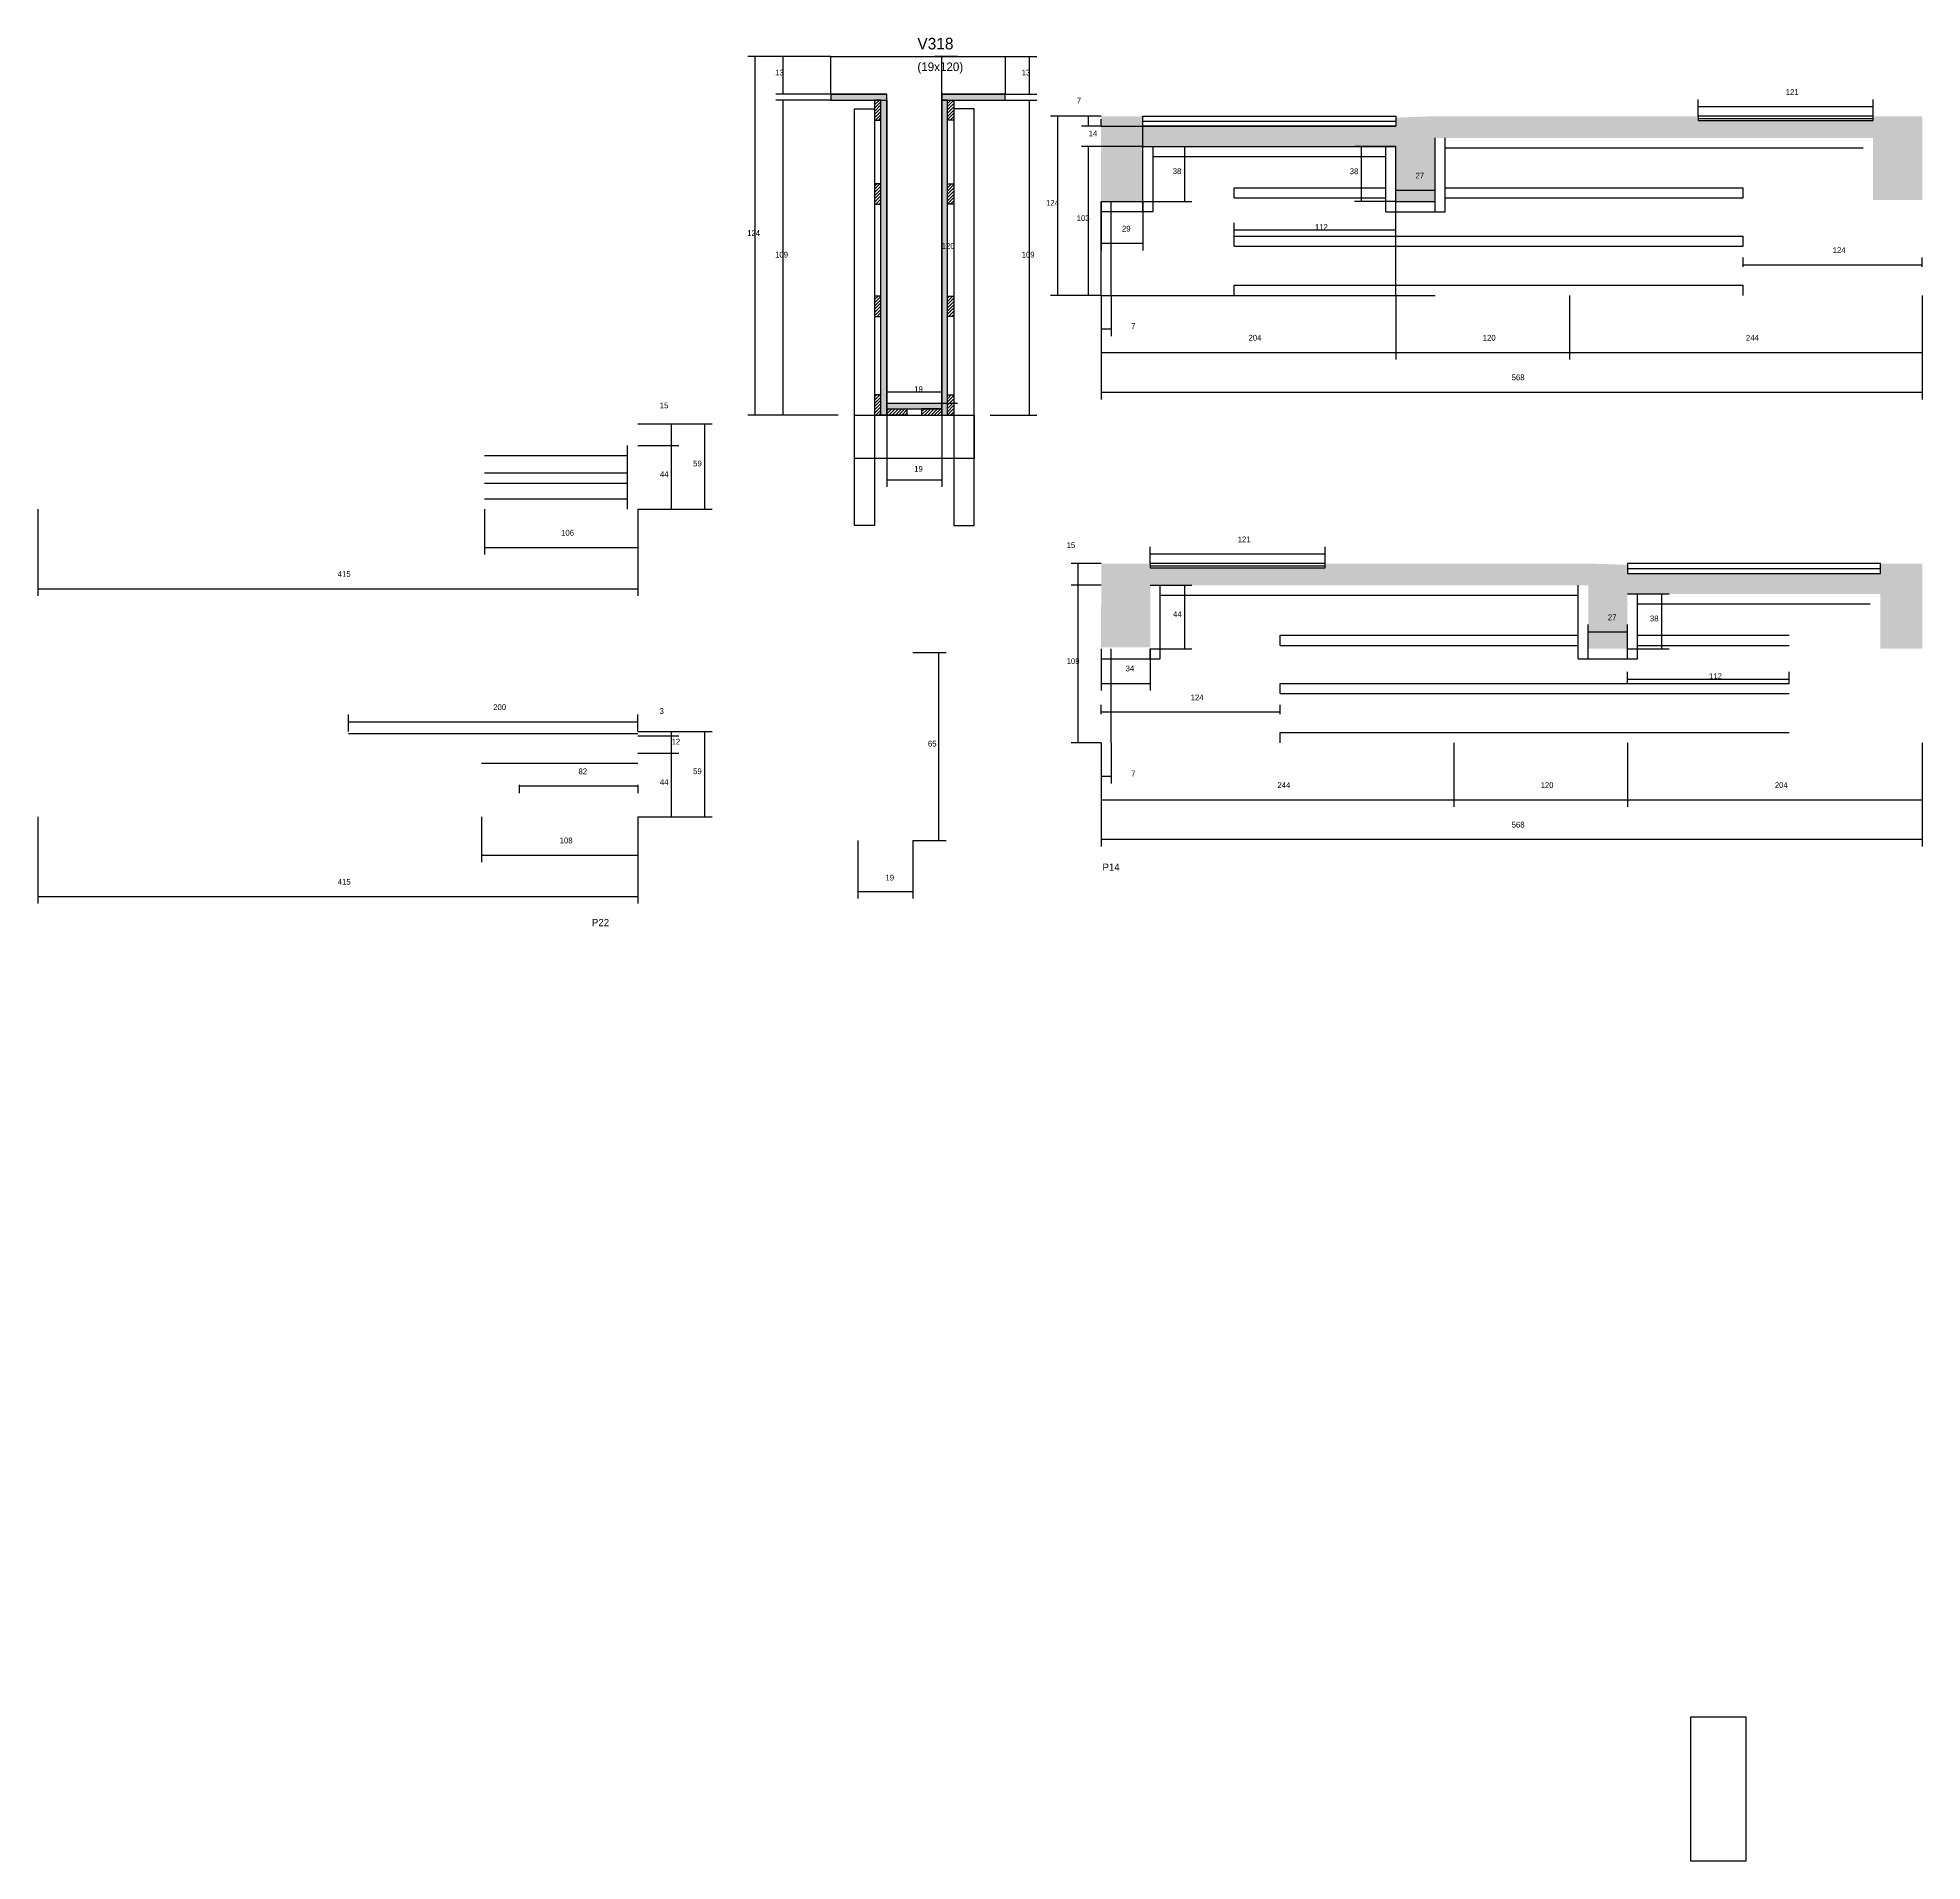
# Model space of a CAD drawing. Header units: metres. Extents: x 3577 to 4881, y 2355 to 3617.
import ezdxf

# ---------------------------------------------------------------- set-up
doc = ezdxf.new("R2010")
doc.units = ezdxf.units.M
for name, color, linetype in [('CONCRETO', 251, 'Continuous'), ('COTA', 4, 'Continuous'), ('Cota Seção (2x)', 4, 'Continuous'), ('Hachura', 253, 'Continuous'), ('Madeira', 126, 'Continuous'), ('NOMENCLATURA', 7, 'Continuous'), ('Painéis', 200, 'Continuous'), ('SARR_2.2x7', 40, 'Continuous'), ('SARR_3.5x7', 81, 'Continuous'), ('SARR_EDITAR', 141, 'Continuous'), ('Texto Seção', 7, 'Continuous')]:
    doc.layers.add(name, color=color, linetype=linetype)

msp = doc.modelspace()

# ---------------------------------------------------------------- hatches: boundary and pattern name
at = {"layer": 'COTA'}
h = msp.add_hatch(dxfattribs=at)
h.set_pattern_fill('AR-CONC', scale=0.03)
h.paths.add_polyline_path([(4341.7, 3541.3), (4516.7, 3541.3), (4516.7, 3541.3), (4516.7, 3503.2), (4516.7, 3503.2), (4543.7, 3503.2), (4543.7, 3503.2), (4543.7, 3562.3), (4543.7, 3562.3), (4516.7, 3561.3), (4516.7, 3561.3), (4516.7, 3555.3), (4516.7, 3555.3), (4341.7, 3555.3), (4341.7, 3555.3), (4341.7, 3562.3), (4341.7, 3562.3), (4312.7, 3562.3), (4312.7, 3562.3), (4312.7, 3503.3), (4312.7, 3503.3), (4341.7, 3503.3), (4341.7, 3503.3), (4341.7, 3541.3)])
h = msp.add_hatch(dxfattribs=at)
h.set_pattern_fill('AR-CONC', scale=0.03)
h.paths.add_polyline_path([(4725.7, 3559.3), (4725.7, 3562.3), (4725.7, 3562.3), (4543.7, 3562.3), (4543.7, 3562.3), (4543.7, 3547.3), (4543.7, 3547.3), (4846.7, 3547.3), (4846.7, 3547.3), (4846.7, 3504.3), (4846.7, 3504.3), (4880.7, 3504.3), (4880.7, 3504.3), (4880.6, 3562.3), (4880.6, 3562.3), (4846.7, 3562.3), (4846.7, 3562.3), (4846.7, 3559.3), (4846.7, 3559.3), (4725.7, 3559.3)])
h = msp.add_hatch(dxfattribs=at)
h.set_pattern_fill('AR-CONC', scale=0.03)
h.paths.add_polyline_path([(4346.7, 3249.8), (4346.7, 3252.8), (4346.7, 3252.8), (4312.9, 3252.8), (4312.9, 3252.8), (4312.7, 3194.8), (4312.7, 3194.8), (4346.7, 3194.8), (4346.7, 3194.8), (4346.7, 3237.8), (4346.7, 3237.8), (4649.7, 3237.8), (4649.7, 3237.8), (4649.7, 3252.8), (4649.7, 3252.8), (4467.7, 3252.8), (4467.7, 3252.8), (4467.7, 3249.8), (4467.7, 3249.8), (4346.7, 3249.8)])
h = msp.add_hatch(dxfattribs=at)
h.set_pattern_fill('AR-CONC', scale=0.03)
h.paths.add_polyline_path([(4851.7, 3231.8), (4676.7, 3231.8), (4676.7, 3231.8), (4676.7, 3193.8), (4676.7, 3193.8), (4649.7, 3193.8), (4649.7, 3193.8), (4649.7, 3252.8), (4649.7, 3252.8), (4676.7, 3251.9), (4676.7, 3251.9), (4676.7, 3245.8), (4676.7, 3245.8), (4851.7, 3245.8), (4851.7, 3245.8), (4851.7, 3252.8), (4851.7, 3252.8), (4880.7, 3252.8), (4880.7, 3252.8), (4880.7, 3193.8), (4880.7, 3193.8), (4851.7, 3193.8), (4851.7, 3193.8), (4851.7, 3231.8)])
at = {"layer": 'Hachura'}
h = msp.add_hatch(color=8, dxfattribs=at)
h.dxf.hatch_style = 1
h.paths.add_polyline_path([(4164.5, 3573.5), (4164.5, 3577.5), (4164.5, 3577.5), (4125.9, 3577.5), (4125.9, 3577.5), (4125.9, 3573.5), (4125.9, 3573.5), (4164.5, 3573.5)])
h = msp.add_hatch(dxfattribs=at)
h.set_pattern_fill('ANSI31', scale=0.5)
h.paths.add_polyline_path([(4156.1, 3559.5), (4160.5, 3559.5), (4160.5, 3559.5), (4160.5, 3573.5), (4160.5, 3573.5), (4156.1, 3573.5), (4156.1, 3573.5), (4156.1, 3559.5)])
h = msp.add_hatch(color=8, dxfattribs=at)
h.dxf.hatch_style = 1
h.paths.add_polyline_path([(4160.5, 3573.5), (4164.5, 3573.5), (4164.5, 3573.5), (4164.5, 3355.5), (4164.5, 3355.5), (4160.5, 3355.5), (4160.5, 3355.5), (4160.5, 3573.5)])
h = msp.add_hatch(color=8, dxfattribs=at)
h.dxf.hatch_style = 1
h.paths.add_polyline_path([(4246.5, 3573.5), (4246.5, 3577.5), (4246.5, 3577.5), (4202.5, 3577.5), (4202.5, 3577.5), (4202.5, 3573.5), (4202.5, 3573.5), (4246.5, 3573.5)])
h = msp.add_hatch(color=8, dxfattribs=at)
h.dxf.hatch_style = 1
h.paths.add_polyline_path([(4206.5, 3575.5), (4202.5, 3575.5), (4202.5, 3575.5), (4202.5, 3355.5), (4202.5, 3355.5), (4206.5, 3355.5), (4206.5, 3355.5), (4206.5, 3575.5)])
h = msp.add_hatch(dxfattribs=at)
h.set_pattern_fill('ANSI31', scale=0.5)
h.paths.add_polyline_path([(4210.9, 3559.5), (4206.5, 3559.5), (4206.5, 3559.5), (4206.5, 3573.5), (4206.5, 3573.5), (4210.9, 3573.5), (4210.9, 3573.5), (4210.9, 3559.5)])
h = msp.add_hatch(dxfattribs=at)
h.set_pattern_fill('ANSI31', scale=0.5)
h.paths.add_polyline_path([(4156.1, 3501.5), (4160.5, 3501.5), (4160.5, 3501.5), (4160.5, 3515.5), (4160.5, 3515.5), (4156.1, 3515.5), (4156.1, 3515.5), (4156.1, 3501.5)])
h = msp.add_hatch(dxfattribs=at)
h.set_pattern_fill('ANSI31', scale=0.5)
h.paths.add_polyline_path([(4210.9, 3501.5), (4206.5, 3501.5), (4206.5, 3501.5), (4206.5, 3515.5), (4206.5, 3515.5), (4210.9, 3515.5), (4210.9, 3515.5), (4210.9, 3501.5)])
h = msp.add_hatch(dxfattribs=at)
h.set_pattern_fill('ANSI31', scale=0.5)
h.paths.add_polyline_path([(4156.1, 3423.8), (4160.5, 3423.8), (4160.5, 3423.8), (4160.5, 3437.8), (4160.5, 3437.8), (4156.1, 3437.8), (4156.1, 3437.8), (4156.1, 3423.8)])
h = msp.add_hatch(dxfattribs=at)
h.set_pattern_fill('ANSI31', scale=0.5)
h.paths.add_polyline_path([(4210.9, 3423.8), (4206.5, 3423.8), (4206.5, 3423.8), (4206.5, 3437.8), (4206.5, 3437.8), (4210.9, 3437.8), (4210.9, 3437.8), (4210.9, 3423.8)])
h = msp.add_hatch(dxfattribs=at)
h.set_pattern_fill('ANSI31', scale=0.5)
h.paths.add_polyline_path([(4156.1, 3355.5), (4160.5, 3355.5), (4160.5, 3355.5), (4160.5, 3369.5), (4160.5, 3369.5), (4156.1, 3369.5), (4156.1, 3369.5), (4156.1, 3355.5)])
h = msp.add_hatch(color=8, dxfattribs=at)
h.dxf.hatch_style = 1
h.paths.add_polyline_path([(4202.5, 3359.9), (4202.5, 3363.5), (4202.5, 3363.5), (4164.5, 3363.5), (4164.5, 3363.5), (4164.5, 3359.9), (4164.5, 3359.9), (4202.5, 3359.9)])
h = msp.add_hatch(dxfattribs=at)
h.set_pattern_fill('ANSI31', scale=0.5)
h.paths.add_polyline_path([(4210.9, 3355.5), (4206.5, 3355.5), (4206.5, 3355.5), (4206.5, 3369.5), (4206.5, 3369.5), (4210.9, 3369.5), (4210.9, 3369.5), (4210.9, 3355.5)])
h = msp.add_hatch(dxfattribs=at)
h.set_pattern_fill('ANSI31', scale=0.5)
h.paths.add_polyline_path([(4164.5, 3355.5), (4164.5, 3359.9), (4164.5, 3359.9), (4178.5, 3359.9), (4178.5, 3359.9), (4178.5, 3355.5), (4178.5, 3355.5), (4164.5, 3355.5)])
h = msp.add_hatch(dxfattribs=at)
h.set_pattern_fill('ANSI31', scale=0.5)
h.paths.add_polyline_path([(4202.5, 3355.5), (4202.5, 3359.9), (4202.5, 3359.9), (4188.5, 3359.9), (4188.5, 3359.9), (4188.5, 3355.5), (4188.5, 3355.5), (4202.5, 3355.5)])

# ---------------------------------------------------------------- linework, layer by layer
at = {"layer": 'CONCRETO'}
for points in [[(4125.9, 3577.5), (4125.9, 3603.5), (4246.5, 3603.5), (4246.5, 3577.5), (4202.5, 3577.5), (4202.5, 3363.5), (4164.5, 3363.5), (4164.5, 3577.5)], [(4720.7, 2454.9), (4720.7, 2454.9), (4758.7, 2454.9), (4758.7, 2426.9), (4758.7, 2426.9), (4758.7, 2354.9), (4720.7, 2354.9), (4720.7, 2454.9)]]:
    msp.add_lwpolyline(points, close=True, dxfattribs=at)
at = {"layer": 'COTA'}
for p, q in [((4125.9, 3603.5), (4068.5, 3603.5)), ((4073.5, 3355.5), (4073.5, 3603.5)), ((4125.9, 3603.5), (4087.8, 3603.5)), ((4092.8, 3577.5), (4092.8, 3603.5)), ((4246.5, 3603.5), (4268.3, 3603.5)), ((4263.3, 3577.5), (4263.3, 3603.5)), ((4125.9, 3577.5), (4087.8, 3577.5)), ((4125.9, 3573.5), (4087.8, 3573.5)), ((4092.8, 3355.5), (4092.8, 3573.5)), ((4246.5, 3577.5), (4268.3, 3577.5)), ((4246.5, 3573.5), (4268.3, 3573.5)), ((4263.3, 3355.5), (4263.3, 3573.5)), ((4725.7, 3562.3), (4725.7, 3573.9)), ((4846.7, 3562.3), (4846.7, 3573.9)), ((4312.7, 3562.3), (4299.1, 3562.3)), ((4304.1, 3555.3), (4304.1, 3562.3)), ((4312.7, 3555.3), (4312.7, 3560.3)), ((4341.7, 3541.3), (4341.7, 3560.3)), ((4725.7, 3568.9), (4846.7, 3568.9)), ((4312.7, 3555.3), (4299.1, 3555.3)), ((4312.7, 3555.3), (4341.7, 3555.3)), ((4341.7, 3541.3), (4299.1, 3541.3)), ((4304.1, 3438.3), (4304.1, 3541.3)), ((4312.7, 3438.3), (4299.1, 3438.3)), ((4312.7, 3438.3), (4312.7, 3410.1)), ((4319.7, 3438.3), (4319.7, 3410.1)), ((4516.7, 3438.3), (4516.7, 3393.9)), ((4636.7, 3438.3), (4636.7, 3393.9)), ((4636.7, 3438.3), (4636.7, 3393.9)), ((4880.7, 3438.3), (4880.7, 3393.9)), ((4312.7, 3415.1), (4319.7, 3415.1)), ((4516.7, 3398.9), (4636.7, 3398.9)), ((4636.7, 3398.9), (4880.7, 3398.9)), ((4130.9, 3355.5), (4068.5, 3355.5)), ((4130.9, 3355.5), (4087.8, 3355.5)), ((4164.5, 3355.5), (4164.5, 3305.8)), ((4202.5, 3355.5), (4202.5, 3305.8)), ((4236.1, 3355.5), (4268.3, 3355.5)), ((3992.3, 3349.5), (4020.7, 3349.5)), ((3992.3, 3349.5), (4043.8, 3349.5)), ((4015.7, 3334.5), (4015.7, 3349.5)), ((4038.8, 3290.5), (4038.8, 3349.5)), ((3992.3, 3334.5), (4020.7, 3334.5)), ((3992.3, 3334.5), (4020.7, 3334.5)), ((4015.7, 3290.5), (4015.7, 3334.5)), ((4164.5, 3310.8), (4202.5, 3310.8)), ((3577.3, 3290.5), (3577.3, 3230.4)), ((3886.3, 3290.5), (3886.3, 3259)), ((3992.3, 3290.5), (3992.3, 3259)), ((3992.3, 3290.5), (3992.3, 3230.4)), ((3992.3, 3290.5), (4020.7, 3290.5)), ((3992.3, 3290.5), (4043.8, 3290.5)), ((3886.3, 3264), (3992.3, 3264)), ((4346.7, 3252.8), (4346.7, 3264.4)), ((4346.7, 3259.4), (4467.7, 3259.4)), ((4467.7, 3252.8), (4467.7, 3264.4)), ((4312.7, 3252.8), (4292, 3252.8)), ((4297, 3237.8), (4297, 3252.8)), ((3577.3, 3235.4), (3992.3, 3235.4)), ((4312.7, 3237.8), (4292, 3237.8)), ((4312.7, 3237.8), (4292, 3237.8)), ((4297, 3128.8), (4297, 3237.8)), ((4182.5, 3191.2), (4205.5, 3191.2)), ((4200.5, 3061.2), (4200.5, 3191.2)), ((3792.3, 3136.6), (3792.3, 3148.3)), ((3792.3, 3143.3), (3992.3, 3143.3)), ((3992.3, 3136.6), (3992.3, 3148.3)), ((3992.3, 3136.6), (4020.7, 3136.6)), ((3992.3, 3136.6), (4043.8, 3136.6)), ((3992.3, 3133.6), (4020.7, 3133.6)), ((3992.3, 3133.6), (4020.7, 3133.6)), ((4015.7, 3133.6), (4015.7, 3136.6)), ((4015.7, 3121.6), (4015.7, 3133.6)), ((4038.8, 3077.6), (4038.8, 3136.6)), ((4312.7, 3128.8), (4292, 3128.8)), ((4312.7, 3128.8), (4312.7, 3084.4)), ((4312.7, 3128.8), (4312.7, 3100.6)), ((4319.7, 3128.8), (4319.7, 3100.6)), ((4556.7, 3128.8), (4556.7, 3084.4)), ((4556.7, 3128.8), (4556.7, 3084.4)), ((4676.7, 3128.8), (4676.7, 3084.4)), ((3992.3, 3121.6), (4020.7, 3121.6)), ((3992.3, 3121.6), (4020.7, 3121.6)), ((4015.7, 3077.6), (4015.7, 3121.6)), ((4312.7, 3105.6), (4319.7, 3105.6)), ((3910.3, 3099.6), (3910.3, 3093.9)), ((3910.3, 3098.9), (3992.3, 3098.9)), ((3992.3, 3099.6), (3992.3, 3093.9)), ((4312.7, 3089.4), (4556.7, 3089.4)), ((4556.7, 3089.4), (4676.7, 3089.4)), ((3577.3, 3077.6), (3577.3, 3017.5)), ((3884.3, 3077.6), (3884.3, 3046.1)), ((3992.3, 3077.6), (3992.3, 3046.1)), ((3992.3, 3077.6), (3992.3, 3017.5)), ((3992.3, 3077.6), (4020.7, 3077.6)), ((3992.3, 3077.6), (4043.8, 3077.6)), ((3884.3, 3051.1), (3992.3, 3051.1)), ((4144.6, 3061.2), (4144.6, 3021)), ((4182.5, 3061.2), (4182.5, 3021)), ((4182.5, 3061.2), (4205.5, 3061.2)), ((4144.6, 3026), (4182.5, 3026)), ((3577.3, 3022.5), (3992.3, 3022.5))]:
    msp.add_line(p, q, dxfattribs=at)
at = {"layer": 'Cota Seção (2x)'}
for p, q in [((4213.5, 3603.5), (4197.5, 3603.5)), ((4202.5, 3363.5), (4202.5, 3603.5)), ((4312.7, 3562.3), (4277.8, 3562.3)), ((4282.8, 3438.3), (4282.8, 3562.3)), ((4341.7, 3541.3), (4375.6, 3541.3)), ((4370.6, 3503.3), (4370.6, 3541.3)), ((4516.7, 3541.3), (4487.9, 3541.3)), ((4492.9, 3503.2), (4492.9, 3541.3)), ((4516.7, 3503.2), (4516.7, 3516.1)), ((4516.7, 3511.1), (4543.7, 3511.1)), ((4543.7, 3503.2), (4543.7, 3516.1)), ((4312.7, 3503.3), (4312.7, 3469.4)), ((4341.7, 3503.3), (4375.6, 3503.3)), ((4341.7, 3503.3), (4341.7, 3469.4)), ((4516.7, 3503.2), (4487.9, 3503.2)), ((4404.7, 3479.4), (4404.7, 3488.6)), ((4404.7, 3483.6), (4516.7, 3483.6)), ((4516.7, 3479.4), (4516.7, 3488.6)), ((4312.7, 3474.4), (4341.7, 3474.4)), ((4756.7, 3458.1), (4756.7, 3464.5)), ((4756.7, 3459.5), (4880.7, 3459.5)), ((4880.7, 3458.1), (4880.7, 3464.5)), ((4312.7, 3438.3), (4277.8, 3438.3)), ((4312.7, 3438.3), (4312.7, 3393.9)), ((4312.7, 3438.3), (4312.7, 3366.4)), ((4516.7, 3438.3), (4516.7, 3393.9)), ((4880.7, 3438.3), (4880.7, 3366.4)), ((4312.7, 3398.9), (4516.7, 3398.9)), ((4164.5, 3355.5), (4164.5, 3376.5)), ((4202.5, 3355.5), (4202.5, 3376.5)), ((4164.5, 3371.5), (4202.5, 3371.5)), ((4213.5, 3363.5), (4197.5, 3363.5)), ((4312.7, 3371.4), (4880.7, 3371.4)), ((4346.7, 3237.8), (4375.6, 3237.8)), ((4370.6, 3193.8), (4370.6, 3237.8)), ((4676.7, 3231.8), (4705.6, 3231.8)), ((4700.6, 3193.8), (4700.6, 3231.8)), ((4649.7, 3193.8), (4649.7, 3210.6)), ((4676.7, 3193.8), (4676.7, 3210.6)), ((4312.7, 3193.8), (4312.7, 3164.9)), ((4346.7, 3193.8), (4375.6, 3193.8)), ((4346.7, 3193.8), (4346.7, 3164.9)), ((4649.7, 3205.6), (4676.7, 3205.6)), ((4676.7, 3193.8), (4705.6, 3193.8)), ((4312.7, 3169.9), (4346.7, 3169.9)), ((4676.7, 3169.9), (4676.7, 3177.9)), ((4676.7, 3172.9), (4788.7, 3172.9)), ((4788.7, 3169.9), (4788.7, 3177.9)), ((4312.7, 3148.6), (4312.7, 3155.1)), ((4436.7, 3148.6), (4436.7, 3155.1)), ((4312.7, 3150.1), (4436.7, 3150.1)), ((4312.7, 3128.8), (4312.7, 3057)), ((4676.7, 3128.8), (4676.7, 3084.4)), ((4880.7, 3128.8), (4880.7, 3084.4)), ((4880.7, 3128.8), (4880.7, 3057)), ((4676.7, 3089.4), (4880.7, 3089.4)), ((4312.7, 3062), (4880.7, 3062))]:
    msp.add_line(p, q, dxfattribs=at)
at = {"layer": 'Madeira'}
for points in [[(4156.1, 3559.5), (4160.5, 3559.5), (4160.5, 3573.5), (4156.1, 3573.5)], [(4210.9, 3559.5), (4206.5, 3559.5), (4206.5, 3573.5), (4210.9, 3573.5)], [(4156.1, 3501.5), (4160.5, 3501.5), (4160.5, 3515.5), (4156.1, 3515.5)], [(4210.9, 3501.5), (4206.5, 3501.5), (4206.5, 3515.5), (4210.9, 3515.5)], [(4156.1, 3423.8), (4160.5, 3423.8), (4160.5, 3437.8), (4156.1, 3437.8)], [(4210.9, 3423.8), (4206.5, 3423.8), (4206.5, 3437.8), (4210.9, 3437.8)], [(4156.1, 3355.5), (4160.5, 3355.5), (4160.5, 3369.5), (4156.1, 3369.5)], [(4210.9, 3355.5), (4206.5, 3355.5), (4206.5, 3369.5), (4210.9, 3369.5)], [(4164.5, 3355.5), (4164.5, 3359.9), (4178.5, 3359.9), (4178.5, 3355.5)], [(4202.5, 3355.5), (4202.5, 3359.9), (4188.5, 3359.9), (4188.5, 3355.5)]]:
    msp.add_lwpolyline(points, close=True, dxfattribs=at)
at = {"layer": 'Painéis'}
for p, q in [((4125.9, 3577.5), (4164.5, 3577.5)), ((4202.5, 3577.5), (4246.5, 3577.5)), ((4341.7, 3562.3), (4516.7, 3562.3)), ((4341.7, 3555.3), (4341.7, 3562.3)), ((4341.7, 3555.3), (4516.7, 3555.3)), ((4543.7, 3503.2), (4543.7, 3547.3)), ((4341.7, 3541.3), (4516.7, 3541.3)), ((4341.7, 3503.3), (4341.7, 3541.3)), ((4516.7, 3503.2), (4516.7, 3541.3)), ((4312.7, 3503.3), (4341.7, 3503.3)), ((4312.7, 3438.3), (4312.7, 3503.3)), ((4516.7, 3503.2), (4543.7, 3503.2)), ((4516.7, 3438.3), (4516.7, 3503.2)), ((4312.7, 3438.3), (4543.7, 3438.3))]:
    msp.add_line(p, q, dxfattribs=at)
for points in [[(4164.5, 3573.5), (4164.5, 3577.5), (4125.9, 3577.5), (4125.9, 3573.5)], [(4160.5, 3573.5), (4164.5, 3573.5), (4164.5, 3355.5), (4160.5, 3355.5)], [(4246.5, 3573.5), (4246.5, 3577.5), (4202.5, 3577.5), (4202.5, 3573.5)], [(4206.5, 3573.5), (4202.5, 3573.5), (4202.5, 3355.5), (4206.5, 3355.5)], [(4516.7, 3555.3), (4341.7, 3555.3), (4341.7, 3562.3), (4516.7, 3562.3)], [(4846.7, 3562.3), (4725.7, 3562.3), (4725.7, 3559.3), (4846.7, 3559.3)], [(4202.5, 3359.9), (4202.5, 3363.5), (4164.5, 3363.5), (4164.5, 3359.9)], [(4467.7, 3252.8), (4346.7, 3252.8), (4346.7, 3249.8), (4467.7, 3249.8)], [(4676.7, 3245.8), (4851.7, 3245.8), (4851.7, 3252.8), (4676.7, 3252.8)]]:
    msp.add_lwpolyline(points, close=True, dxfattribs=at)
at = {"layer": 'SARR_2.2x7'}
for p, q in [((4341.7, 3558.8), (4516.7, 3558.8)), ((4550.7, 3496.2), (4550.7, 3547.3)), ((4348.7, 3496.3), (4348.7, 3541.3)), ((4348.7, 3534.3), (4509.7, 3534.3)), ((4509.7, 3496.2), (4509.7, 3541.3)), ((4516.7, 3534.3), (4516.7, 3534.3)), ((4550.7, 3540.3), (4636.7, 3540.3)), ((4636.7, 3540.3), (4839.7, 3540.3)), ((4404.7, 3512.7), (4509.7, 3512.7)), ((4404.7, 3505.7), (4404.7, 3512.7)), ((4516.7, 3507.7), (4516.7, 3507.7)), ((4550.7, 3512.7), (4636.7, 3512.7)), ((4636.7, 3512.7), (4756.7, 3512.7)), ((4756.7, 3505.7), (4756.7, 3512.7)), ((4312.7, 3496.3), (4341.7, 3496.3)), ((4319.7, 3438.3), (4319.7, 3503.3)), ((4341.7, 3496.3), (4341.7, 3503.3)), ((4341.7, 3496.3), (4348.7, 3496.3)), ((4404.7, 3505.7), (4509.7, 3505.7)), ((4509.7, 3496.2), (4516.7, 3496.2)), ((4516.7, 3496.2), (4516.7, 3503.2)), ((4516.7, 3500.7), (4516.7, 3500.7)), ((4516.7, 3496.2), (4543.7, 3496.2)), ((4543.7, 3496.2), (4543.7, 3503.2)), ((4543.7, 3500.7), (4543.7, 3500.7)), ((4543.7, 3496.2), (4550.7, 3496.2)), ((4550.7, 3505.7), (4636.7, 3505.7)), ((4636.7, 3505.7), (4756.7, 3505.7)), ((4404.7, 3479.4), (4516.7, 3479.4)), ((4404.7, 3472.4), (4404.7, 3479.4)), ((4404.7, 3472.4), (4516.7, 3472.4)), ((4516.7, 3479.4), (4636.7, 3479.4)), ((4516.7, 3472.4), (4636.7, 3472.4)), ((4636.7, 3479.4), (4756.7, 3479.4)), ((4636.7, 3472.4), (4756.7, 3472.4)), ((4756.7, 3472.4), (4756.7, 3479.4)), ((4404.7, 3445.3), (4516.7, 3445.3)), ((4404.7, 3438.3), (4404.7, 3445.3)), ((4516.7, 3445.3), (4636.7, 3445.3)), ((4636.7, 3445.3), (4756.7, 3445.3)), ((4756.7, 3438.3), (4756.7, 3445.3)), ((3886.3, 3327.5), (3985.3, 3327.5)), ((3985.3, 3290.5), (3985.3, 3334.5)), ((3886.3, 3315.5), (3985.3, 3315.5)), ((3886.3, 3308.5), (3985.3, 3308.5)), ((3886.3, 3297.5), (3985.3, 3297.5)), ((4676.7, 3249.3), (4851.7, 3249.3)), ((4353.7, 3186.8), (4353.7, 3237.8)), ((4642.8, 3186.8), (4642.8, 3237.8)), ((4353.7, 3230.8), (4556.7, 3230.8)), ((4556.7, 3230.8), (4642.8, 3230.8)), ((4676.7, 3224.8), (4676.7, 3224.8)), ((4683.7, 3186.8), (4683.7, 3231.8)), ((4683.7, 3224.8), (4844.7, 3224.8)), ((4319.7, 3128.8), (4319.7, 3193.8)), ((4346.7, 3186.8), (4346.7, 3193.8)), ((4436.7, 3203.2), (4556.7, 3203.2)), ((4436.7, 3196.2), (4436.7, 3203.2)), ((4436.7, 3196.2), (4556.7, 3196.2)), ((4556.7, 3203.2), (4642.8, 3203.2)), ((4556.7, 3196.2), (4642.8, 3196.2)), ((4649.7, 3186.8), (4649.7, 3193.8)), ((4676.7, 3198.2), (4676.7, 3198.2)), ((4676.7, 3186.8), (4676.7, 3193.8)), ((4683.7, 3203.2), (4788.7, 3203.2)), ((4683.7, 3196.2), (4788.7, 3196.2)), ((4312.7, 3186.8), (4346.7, 3186.8)), ((4346.7, 3186.8), (4353.7, 3186.8)), ((4642.7, 3186.8), (4649.7, 3186.8)), ((4649.7, 3191.2), (4649.8, 3191.2)), ((4649.7, 3186.8), (4676.7, 3186.8)), ((4676.7, 3191.2), (4676.7, 3191.2)), ((4676.7, 3186.8), (4683.7, 3186.8)), ((4436.7, 3169.9), (4556.7, 3169.9)), ((4436.7, 3162.9), (4436.7, 3169.9)), ((4556.7, 3169.9), (4676.7, 3169.9)), ((4676.7, 3169.9), (4788.7, 3169.9)), ((4436.7, 3162.9), (4556.7, 3162.9)), ((4556.7, 3162.9), (4676.7, 3162.9)), ((4676.7, 3162.9), (4788.7, 3162.9)), ((4436.7, 3135.8), (4556.7, 3135.8)), ((4436.7, 3128.8), (4436.7, 3135.8)), ((4556.7, 3135.8), (4676.7, 3135.8)), ((4676.7, 3135.8), (4788.7, 3135.8)), ((3884.3, 3114.6), (3992.3, 3114.6))]:
    msp.add_line(p, q, dxfattribs=at)
at = {"layer": 'SARR_3.5x7'}
for points in [[(4142.1, 3567.5), (4156.1, 3567.5), (4156.1, 3279), (4142.1, 3279)], [(4224.9, 3567.5), (4210.9, 3567.5), (4210.9, 3279), (4224.9, 3279)], [(4142.1, 3355.5), (4224.9, 3355.5), (4224.9, 3325.5), (4142.1, 3325.5)]]:
    msp.add_lwpolyline(points, close=True, dxfattribs=at)
at = {"layer": 'SARR_EDITAR'}
for p, q in [((4725.7, 3560.8), (4846.7, 3560.8)), ((4346.7, 3251.3), (4467.7, 3251.3)), ((3792.3, 3135.1), (3992.3, 3135.1))]:
    msp.add_line(p, q, dxfattribs=at)

# ---------------------------------------------------------------- texts
at = {"layer": 'COTA'}
for s, p in [('13', (4087.3, 3590.5)), ('13', (4257.8, 3590.5)), ('7', (4296, 3571.1)), ('121', (4786.2, 3577)), ('14', (4304.1, 3548.3)), ('103', (4295.9, 3489.8)), ('124', (4068, 3479.5)), ('109', (4087.3, 3464.5)), ('109', (4257.8, 3464.5)), ('7', (4333.5, 3415.1)), ('120', (4576.7, 3407)), ('244', (4758.7, 3407)), ('15', (4007.5, 3360.2)), ('59', (4030.6, 3320)), ('44', (4007.6, 3312.5)), ('19', (4183.5, 3316.3)), ('106', (3939.3, 3272.1)), ('121', (4407.2, 3267.5)), ('15', (4288.9, 3263.5)), ('415', (3784.8, 3243.6)), ('109', (4288.9, 3183.3)), ('200', (3892.3, 3151.4)), ('3', (4007.4, 3148.8)), ('12', (4015.7, 3127.6)), ('65', (4193, 3126.2)), ('82', (3951.3, 3107)), ('44', (4007.6, 3099.6)), ('59', (4030.6, 3107.1)), ('7', (4333.5, 3105.6)), ('244', (4434.7, 3097.5)), ('120', (4616.7, 3097.5)), ('108', (3938.3, 3059.2)), ('19', (4163.6, 3033.5)), ('415', (3784.8, 3030.6))]:
    msp.add_text(s, height=4, dxfattribs=at).set_placement(p)
at = {"layer": 'Cota Seção (2x)'}
for s, p in [('38', (4362.3, 3522.3)), ('38', (4484.7, 3522.2)), ('27', (4530.2, 3519.2)), ('124', (4274.7, 3500.3)), ('29', (4327.2, 3482.5)), ('112', (4460.6, 3483.6)), ('120', (4202.5, 3470.5)), ('124', (4818.7, 3467.6)), ('204', (4414.7, 3407)), ('568', (4596.7, 3379.6)), ('19', (4183.5, 3371.5)), ('44', (4362.5, 3215.8)), ('27', (4663.2, 3213.6)), ('38', (4692.3, 3212.8)), ('34', (4329.7, 3178.2)), ('112', (4733.2, 3172.9)), ('124', (4374.7, 3158.1)), ('204', (4778.7, 3097.5)), ('568', (4596.7, 3070.1))]:
    msp.add_text(s, height=4, dxfattribs=at).set_placement(p)
at = {"layer": 'NOMENCLATURA'}
for s, p in [('P14', (4313.7, 3040.2)), ('P22', (3960.6, 3001.9))]:
    msp.add_text(s, height=5, dxfattribs=at).set_placement(p)
at = {"layer": 'Texto Seção'}
for s, height, p in [('V318', 8, (4185.7, 3608.5)), ('(19x120)', 6, (4185.7, 3593.5))]:
    msp.add_text(s, height=height, dxfattribs=at).set_placement(p)

doc.saveas('drawing.dxf')
